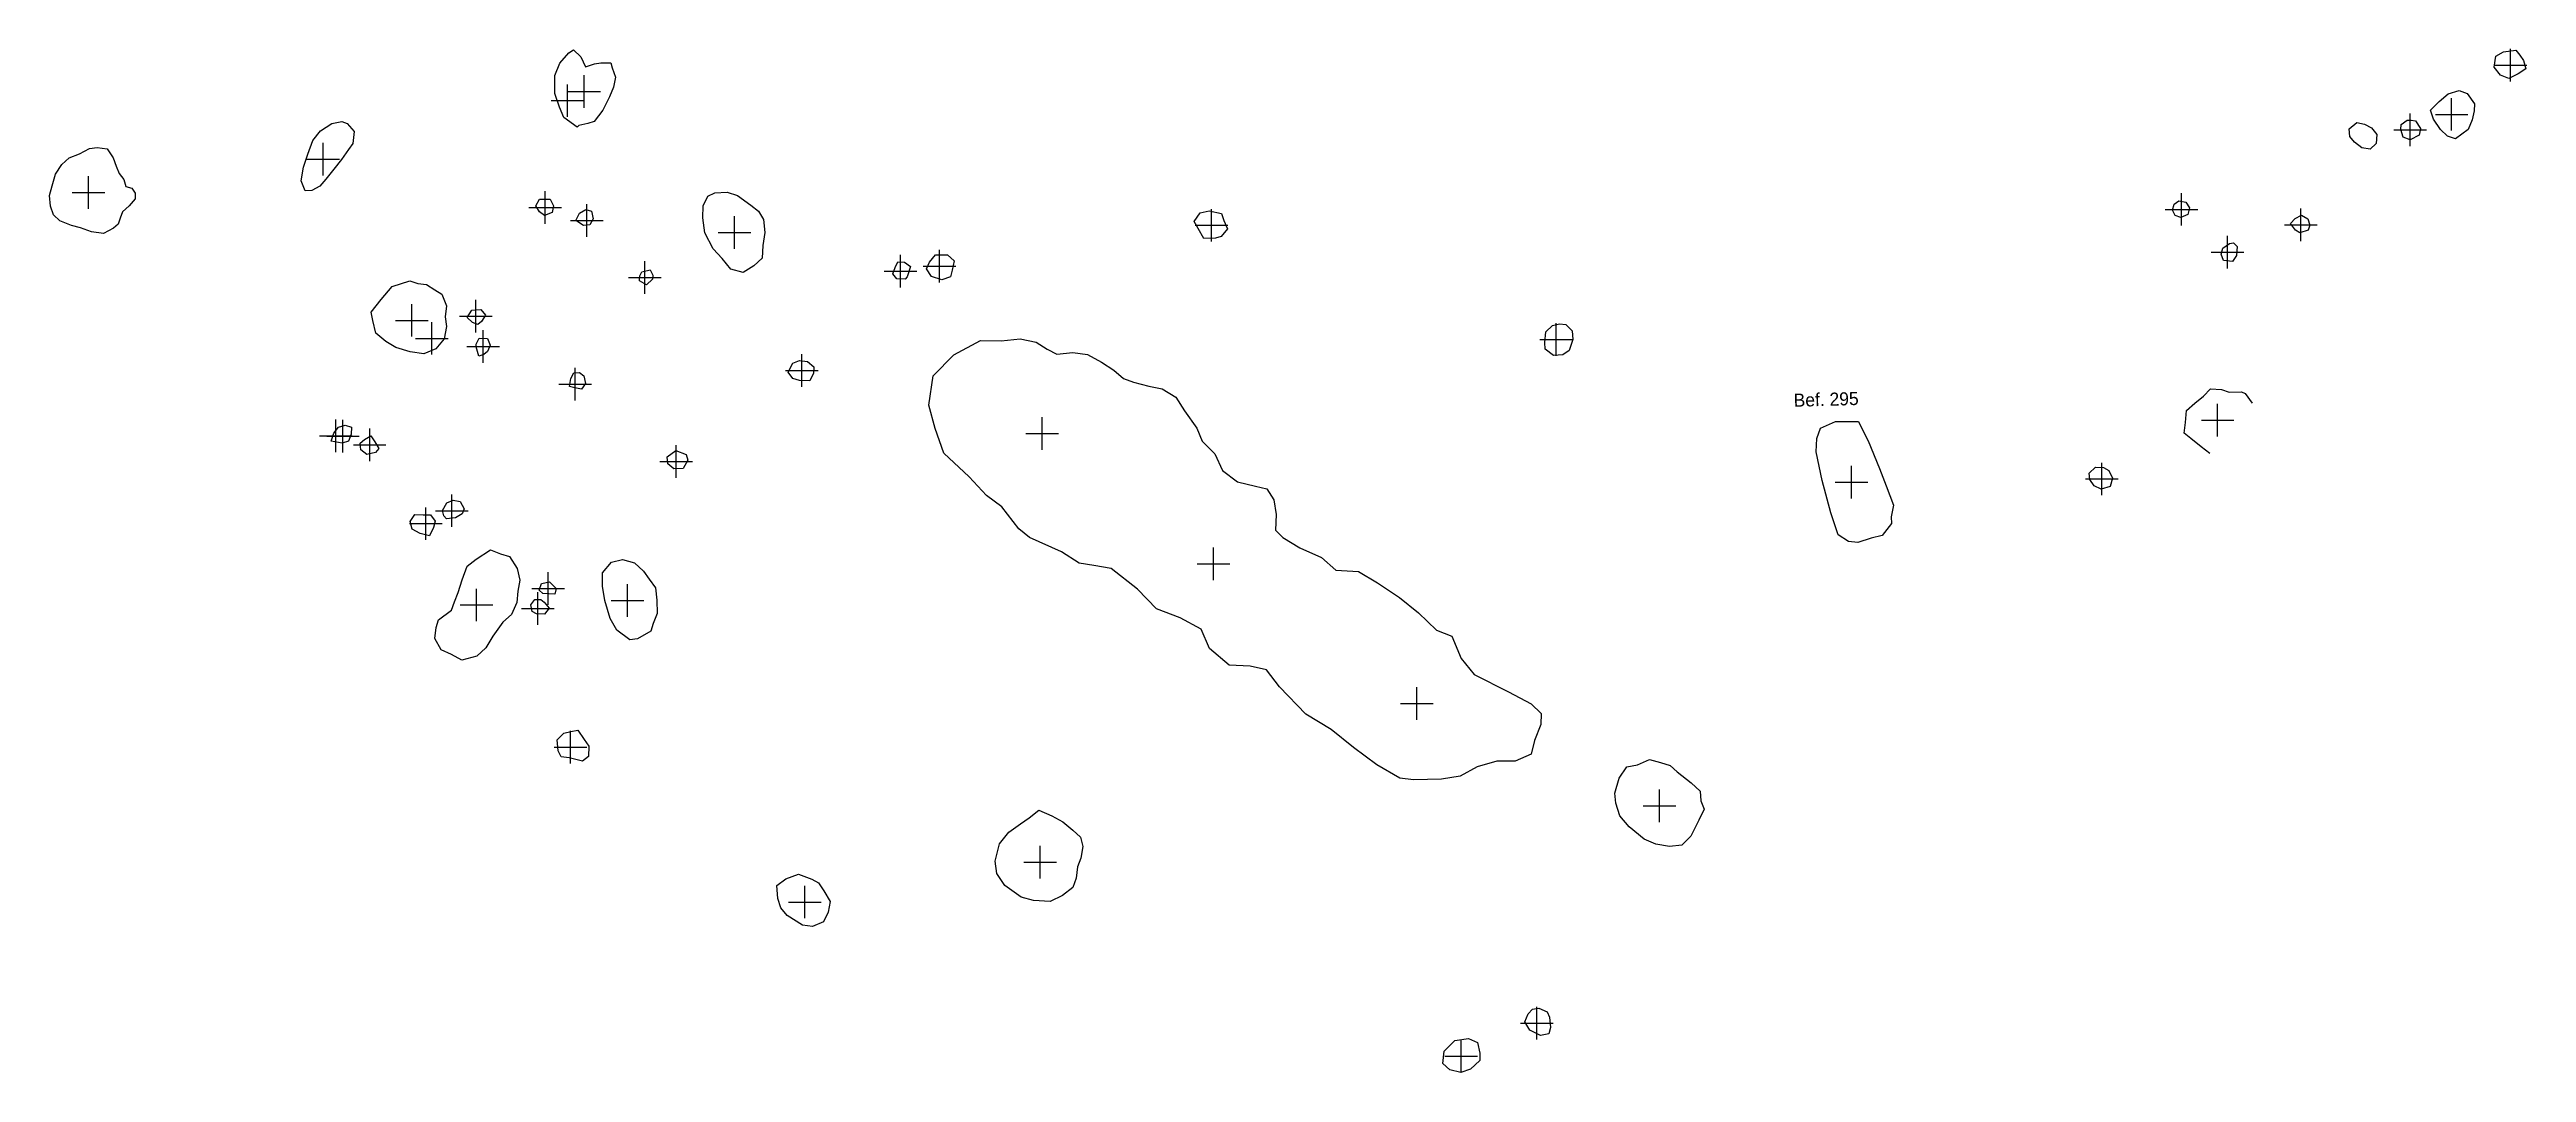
# Model space of a CAD drawing. Header units: metres. Extents: x 4462694 to 4462795, y 5794005 to 5794153.
# Drawn here: x 4462703.86 to 4462741.82, y 5794005.01 to 5794020.7 of the extents above; entities that cross this region are included whole.
import ezdxf

# ---------------------------------------------------------------- set-up
doc = ezdxf.new("R2010")
doc.units = ezdxf.units.M
doc.header["$PDMODE"] = 2
doc.header["$PDSIZE"] = 0.25
doc.layers.add('Befunde Pl.1', color=7, linetype='Continuous')

msp = doc.modelspace()

# ---------------------------------------------------------------- texts
at = {"layer": 'Befunde Pl.1', "insert": (4462730.59, 5794015.42, 54.465), "char_height": 0.2, "attachment_point": 1, "rotation": 1.705}
msp.add_mtext_dynamic_manual_height_columns('Bef. 295', width=3.44531, gutter_width=12.5, heights=[0], dxfattribs=at)

# ---------------------------------------------------------------- linework, layer by layer
at = {"layer": 'Befunde Pl.1'}
for points in [[(4462712.076, 5794020.433, 52.712), (4462712.215, 5794020.478, 52.694), (4462712.313, 5794020.497, 52.698), (4462712.465, 5794020.494, 52.693), (4462712.487, 5794020.421, 52.701), (4462712.539, 5794020.277, 52.701), (4462712.505, 5794020.123, 52.691), (4462712.446, 5794019.974, 52.69), (4462712.345, 5794019.771, 52.694), (4462712.213, 5794019.597, 52.716), (4462712.113, 5794019.568, 52.705), (4462711.973, 5794019.535, 52.73), (4462711.948, 5794019.51, 52.73), (4462711.744, 5794019.659, 52.728), (4462711.677, 5794019.814, 52.727), (4462711.609, 5794020.025, 52.726), (4462711.609, 5794020.302, 52.733), (4462711.683, 5794020.491, 52.748), (4462711.821, 5794020.649, 52.732), (4462711.894, 5794020.693, 52.742), (4462712.008, 5794020.587, 52.733)], [(4462741.663, 5794020.692, 52.675), (4462741.722, 5794020.613, 52.682), (4462741.78, 5794020.53, 52.682), (4462741.813, 5794020.405, 52.674), (4462741.695, 5794020.328, 52.675), (4462741.553, 5794020.258, 52.673), (4462741.428, 5794020.306, 52.656), (4462741.326, 5794020.431, 52.661), (4462741.353, 5794020.596, 52.669), (4462741.473, 5794020.662, 52.673)], [(4462740.792, 5794020.072, 52.627), (4462740.916, 5794020.026, 52.642), (4462741.027, 5794019.865, 52.638), (4462741.021, 5794019.758, 52.631), (4462740.992, 5794019.624, 52.649), (4462740.93, 5794019.473, 52.637), (4462740.738, 5794019.331, 52.64), (4462740.611, 5794019.373, 52.632), (4462740.505, 5794019.473, 52.633), (4462740.398, 5794019.63, 52.629), (4462740.351, 5794019.768, 52.626), (4462740.485, 5794019.901, 52.625), (4462740.622, 5794020.019, 52.629)], [(4462708.423, 5794019.564, 52.722), (4462708.533, 5794019.443, 52.727), (4462708.513, 5794019.258, 52.734), (4462708.445, 5794019.167, 52.762), (4462708.34, 5794019.014, 52.774), (4462708.221, 5794018.864, 52.778), (4462708.1, 5794018.714, 52.776), (4462708.004, 5794018.606, 52.761), (4462707.884, 5794018.539, 52.761), (4462707.784, 5794018.533, 52.768), (4462707.719, 5794018.688, 52.782), (4462707.758, 5794018.895, 52.77), (4462707.821, 5794019.096, 52.785), (4462707.898, 5794019.303, 52.775), (4462708.018, 5794019.454, 52.783), (4462708.191, 5794019.565, 52.782), (4462708.342, 5794019.597, 52.743)], [(4462739.223, 5794019.579, 52.577), (4462739.343, 5794019.554, 52.59), (4462739.449, 5794019.501, 52.591), (4462739.529, 5794019.396, 52.589), (4462739.521, 5794019.258, 52.599), (4462739.43, 5794019.171, 52.596), (4462739.298, 5794019.192, 52.589), (4462739.189, 5794019.28, 52.584), (4462739.119, 5794019.368, 52.592), (4462739.106, 5794019.482, 52.59)], [(4462740.059, 5794019.618, 52.599), (4462740.124, 5794019.605, 52.608), (4462740.2, 5794019.487, 52.614), (4462740.181, 5794019.385, 52.615), (4462740.043, 5794019.317, 52.605), (4462739.936, 5794019.356, 52.594), (4462739.898, 5794019.474, 52.587), (4462739.901, 5794019.551, 52.605), (4462739.994, 5794019.618, 52.595)], [(4462704.746, 5794019.175, 52.856), (4462704.839, 5794019.038, 52.854), (4462704.883, 5794018.911, 52.841), (4462704.932, 5794018.798, 52.823), (4462705.001, 5794018.705, 52.824), (4462705.032, 5794018.599, 52.834), (4462705.124, 5794018.573, 52.825), (4462705.177, 5794018.495, 52.809), (4462705.175, 5794018.41, 52.804), (4462705.082, 5794018.305, 52.81), (4462704.98, 5794018.211, 52.815), (4462704.945, 5794018.115, 52.832), (4462704.914, 5794018.024, 52.835), (4462704.845, 5794017.959, 52.827), (4462704.691, 5794017.878, 52.831), (4462704.506, 5794017.906, 52.847), (4462704.34, 5794017.964, 52.846), (4462704.198, 5794018.002, 52.867), (4462704.024, 5794018.072, 52.851), (4462703.923, 5794018.166, 52.841), (4462703.878, 5794018.297, 52.857), (4462703.864, 5794018.461, 52.863), (4462703.902, 5794018.612, 52.862), (4462703.953, 5794018.788, 52.852), (4462704.052, 5794018.935, 52.844), (4462704.165, 5794019.037, 52.855), (4462704.325, 5794019.098, 52.862), (4462704.478, 5794019.183, 52.857), (4462704.594, 5794019.197, 52.846)], [(4462711.536, 5794018.407, 52.719), (4462711.585, 5794018.305, 52.745), (4462711.566, 5794018.199, 52.737), (4462711.448, 5794018.156, 52.745), (4462711.373, 5794018.209, 52.727), (4462711.319, 5794018.301, 52.728), (4462711.374, 5794018.406, 52.727), (4462711.464, 5794018.403, 52.734)], [(4462714.407, 5794018.46, 52.625), (4462714.609, 5794018.313, 52.61), (4462714.728, 5794018.221, 52.62), (4462714.808, 5794018.091, 52.632), (4462714.825, 5794017.896, 52.629), (4462714.793, 5794017.696, 52.661), (4462714.786, 5794017.5, 52.652), (4462714.657, 5794017.381, 52.673), (4462714.496, 5794017.281, 52.707), (4462714.304, 5794017.331, 52.695), (4462714.174, 5794017.495, 52.691), (4462714.032, 5794017.641, 52.697), (4462713.908, 5794017.889, 52.694), (4462713.875, 5794018.12, 52.703), (4462713.88, 5794018.305, 52.696), (4462713.955, 5794018.452, 52.688), (4462714.058, 5794018.504, 52.683), (4462714.248, 5794018.512, 52.664)], [(4462736.601, 5794018.361, 52.554), (4462736.66, 5794018.274, 52.57), (4462736.634, 5794018.172, 52.578), (4462736.525, 5794018.125, 52.561), (4462736.44, 5794018.154, 52.568), (4462736.398, 5794018.235, 52.568), (4462736.427, 5794018.326, 52.56), (4462736.494, 5794018.38, 52.564)], [(4462712.17, 5794018.219, 52.724), (4462712.196, 5794018.102, 52.73), (4462712.145, 5794018.014, 52.728), (4462712.045, 5794017.999, 52.735), (4462711.932, 5794018.077, 52.736), (4462711.987, 5794018.19, 52.727), (4462712.084, 5794018.249, 52.712)], [(4462721.636, 5794018.224, 52.763), (4462721.823, 5794018.187, 52.787), (4462721.862, 5794018.078, 52.783), (4462721.917, 5794017.95, 52.784), (4462721.817, 5794017.832, 52.771), (4462721.732, 5794017.809, 52.774), (4462721.555, 5794017.801, 52.772), (4462721.466, 5794017.954, 52.76), (4462721.406, 5794018.064, 52.767), (4462721.497, 5794018.196, 52.761)], [(4462738.472, 5794018.102, 52.549), (4462738.504, 5794018.007, 52.558), (4462738.48, 5794017.929, 52.557), (4462738.35, 5794017.891, 52.554), (4462738.283, 5794017.929, 52.549), (4462738.207, 5794018.031, 52.554), (4462738.277, 5794018.11, 52.562), (4462738.376, 5794018.159, 52.545)], [(4462737.332, 5794017.738, 52.546), (4462737.392, 5794017.677, 52.54), (4462737.382, 5794017.543, 52.546), (4462737.319, 5794017.45, 52.567), (4462737.178, 5794017.463, 52.564), (4462737.144, 5794017.56, 52.564), (4462737.172, 5794017.656, 52.565), (4462737.274, 5794017.727, 52.564)], [(4462713.07, 5794017.32, 52.703), (4462713.108, 5794017.24, 52.698), (4462713.103, 5794017.178, 52.7), (4462713.011, 5794017.092, 52.706), (4462712.905, 5794017.152, 52.702), (4462712.911, 5794017.228, 52.706), (4462712.943, 5794017.292, 52.7)], [(4462716.969, 5794017.441, 52.719), (4462717.06, 5794017.371, 52.713), (4462717.009, 5794017.213, 52.72), (4462716.977, 5794017.178, 52.733), (4462716.847, 5794017.186, 52.739), (4462716.787, 5794017.26, 52.732), (4462716.824, 5794017.358, 52.721), (4462716.863, 5794017.445, 52.711)], [(4462717.624, 5794017.552, 52.736), (4462717.726, 5794017.458, 52.744), (4462717.698, 5794017.317, 52.757), (4462717.672, 5794017.215, 52.756), (4462717.537, 5794017.17, 52.77), (4462717.38, 5794017.221, 52.748), (4462717.302, 5794017.336, 52.736), (4462717.35, 5794017.441, 52.758), (4462717.441, 5794017.55, 52.748)], [(4462709.384, 5794017.153, 52.687), (4462709.506, 5794017.11, 52.683), (4462709.639, 5794017.095, 52.698), (4462709.771, 5794017.016, 52.695), (4462709.877, 5794016.949, 52.712), (4462709.947, 5794016.769, 52.717), (4462709.929, 5794016.599, 52.705), (4462709.946, 5794016.451, 52.71), (4462709.911, 5794016.263, 52.707), (4462709.782, 5794016.111, 52.71), (4462709.598, 5794016.033, 52.724), (4462709.389, 5794016.064, 52.744), (4462709.171, 5794016.132, 52.762), (4462709.017, 5794016.221, 52.729), (4462708.866, 5794016.348, 52.752), (4462708.819, 5794016.542, 52.719), (4462708.794, 5794016.672, 52.726), (4462708.947, 5794016.866, 52.714), (4462709.115, 5794017.066, 52.695)], [(4462710.472, 5794016.713, 52.69), (4462710.543, 5794016.627, 52.704), (4462710.484, 5794016.531, 52.707), (4462710.43, 5794016.483, 52.711), (4462710.345, 5794016.514, 52.712), (4462710.263, 5794016.59, 52.712), (4462710.334, 5794016.702, 52.702)], [(4462727.1, 5794016.482, 52.752), (4462727.199, 5794016.384, 52.755), (4462727.21, 5794016.251, 52.761), (4462727.155, 5794016.084, 52.759), (4462727.055, 5794016.018, 52.766), (4462726.911, 5794016.007, 52.763), (4462726.787, 5794016.105, 52.767), (4462726.78, 5794016.205, 52.761), (4462726.795, 5794016.373, 52.754), (4462726.898, 5794016.468, 52.762), (4462727.004, 5794016.494, 52.756)], [(4462710.574, 5794016.271, 52.705), (4462710.617, 5794016.166, 52.712), (4462710.578, 5794016.069, 52.715), (4462710.518, 5794016.022, 52.713), (4462710.443, 5794015.998, 52.71), (4462710.403, 5794016.14, 52.712), (4462710.404, 5794016.184, 52.714), (4462710.448, 5794016.273, 52.721)], [(4462718.13, 5794016.237, 52.756), (4462718.446, 5794016.233, 52.788), (4462718.738, 5794016.262, 52.79), (4462718.982, 5794016.213, 52.789), (4462719.153, 5794016.104, 52.774), (4462719.303, 5794016.028, 52.777), (4462719.548, 5794016.052, 52.768), (4462719.77, 5794016.022, 52.794), (4462719.983, 5794015.906, 52.788), (4462720.177, 5794015.781, 52.785), (4462720.321, 5794015.655, 52.791), (4462720.476, 5794015.6, 52.767), (4462720.71, 5794015.538, 52.789), (4462720.914, 5794015.497, 52.784), (4462721.123, 5794015.369, 52.788), (4462721.259, 5794015.16, 52.791), (4462721.448, 5794014.895, 52.794), (4462721.526, 5794014.694, 52.789), (4462721.72, 5794014.501, 52.779), (4462721.838, 5794014.242, 52.783), (4462722.071, 5794014.072, 52.77), (4462722.347, 5794014.006, 52.762), (4462722.517, 5794013.963, 52.757), (4462722.626, 5794013.795, 52.755), (4462722.664, 5794013.569, 52.742), (4462722.652, 5794013.331, 52.739), (4462722.766, 5794013.217, 52.731), (4462723.025, 5794013.059, 52.725), (4462723.356, 5794012.911, 52.729), (4462723.575, 5794012.718, 52.73), (4462723.924, 5794012.693, 52.736), (4462724.215, 5794012.52, 52.747), (4462724.552, 5794012.297, 52.741), (4462724.842, 5794012.059, 52.741), (4462725.12, 5794011.797, 52.751), (4462725.352, 5794011.704, 52.742), (4462725.498, 5794011.361, 52.74), (4462725.699, 5794011.115, 52.738), (4462726.224, 5794010.85, 52.744), (4462726.57, 5794010.668, 52.737), (4462726.726, 5794010.52, 52.722), (4462726.718, 5794010.347, 52.738), (4462726.62, 5794010.106, 52.724), (4462726.57, 5794009.893, 52.721), (4462726.325, 5794009.785, 52.7), (4462726.043, 5794009.787, 52.715), (4462725.745, 5794009.7, 52.72), (4462725.48, 5794009.555, 52.734), (4462725.195, 5794009.509, 52.75), (4462724.767, 5794009.498, 52.741), (4462724.56, 5794009.524, 52.724), (4462724.207, 5794009.732, 52.748), (4462723.847, 5794009.995, 52.748), (4462723.507, 5794010.272, 52.736), (4462723.118, 5794010.506, 52.728), (4462722.715, 5794010.925, 52.726), (4462722.516, 5794011.187, 52.741), (4462722.263, 5794011.244, 52.743), (4462721.94, 5794011.257, 52.75), (4462721.642, 5794011.517, 52.766), (4462721.511, 5794011.809, 52.783), (4462721.189, 5794011.987, 52.775), (4462720.829, 5794012.124, 52.769), (4462720.537, 5794012.426, 52.777), (4462720.133, 5794012.743, 52.784), (4462719.869, 5794012.786, 52.773), (4462719.644, 5794012.821, 52.773), (4462719.373, 5794012.995, 52.784), (4462718.884, 5794013.215, 52.795), (4462718.718, 5794013.35, 52.781), (4462718.459, 5794013.686, 52.802), (4462718.221, 5794013.859, 52.798), (4462717.955, 5794014.145, 52.785), (4462717.571, 5794014.508, 52.797), (4462717.436, 5794014.886, 52.773), (4462717.337, 5794015.246, 52.764), (4462717.408, 5794015.697, 52.781), (4462717.723, 5794016.016, 52.766)], [(4462711.986, 5794015.745, 52.683), (4462712.05, 5794015.696, 52.671), (4462712.079, 5794015.576, 52.675), (4462712.018, 5794015.489, 52.678), (4462711.916, 5794015.511, 52.684), (4462711.835, 5794015.534, 52.67), (4462711.853, 5794015.653, 52.684), (4462711.9, 5794015.74, 52.676)], [(4462715.577, 5794015.836, 52.726), (4462715.573, 5794015.736, 52.738), (4462715.517, 5794015.618, 52.751), (4462715.359, 5794015.626, 52.748), (4462715.254, 5794015.657, 52.741), (4462715.182, 5794015.752, 52.739), (4462715.256, 5794015.89, 52.731), (4462715.359, 5794015.931, 52.732), (4462715.478, 5794015.914, 52.725)], [(4462731.585, 5794014.994, 52.669), (4462731.654, 5794014.858, 52.663), (4462731.734, 5794014.698, 52.659), (4462731.908, 5794014.273, 52.674), (4462732.012, 5794014.01, 52.658), (4462732.125, 5794013.713, 52.672), (4462732.086, 5794013.534, 52.686), (4462732.091, 5794013.431, 52.701), (4462731.95, 5794013.246, 52.698), (4462731.783, 5794013.204, 52.684), (4462731.577, 5794013.14, 52.694), (4462731.433, 5794013.156, 52.685), (4462731.276, 5794013.256, 52.687), (4462731.162, 5794013.594, 52.67), (4462731.032, 5794014.09, 52.673), (4462730.938, 5794014.532, 52.68), (4462730.95, 5794014.736, 52.687), (4462731.006, 5794014.895, 52.674), (4462731.235, 5794014.996, 52.671)], [(4462708.397, 5794014.939, 52.751), (4462708.492, 5794014.909, 52.751), (4462708.486, 5794014.803, 52.753), (4462708.444, 5794014.694, 52.777), (4462708.348, 5794014.663, 52.784), (4462708.178, 5794014.695, 52.777), (4462708.219, 5794014.815, 52.774), (4462708.292, 5794014.908, 52.76)], [(4462708.789, 5794014.775, 52.766), (4462708.849, 5794014.683, 52.772), (4462708.908, 5794014.58, 52.777), (4462708.858, 5794014.518, 52.779), (4462708.727, 5794014.492, 52.764), (4462708.633, 5794014.562, 52.779), (4462708.626, 5794014.665, 52.764), (4462708.691, 5794014.718, 52.763)], [(4462713.622, 5794014.491, 52.739), (4462713.645, 5794014.401, 52.756), (4462713.576, 5794014.276, 52.769), (4462713.432, 5794014.271, 52.755), (4462713.341, 5794014.344, 52.747), (4462713.328, 5794014.455, 52.743), (4462713.462, 5794014.553, 52.729)], [(4462735.341, 5794014.29, 52.628), (4462735.422, 5794014.244, 52.631), (4462735.48, 5794014.126, 52.627), (4462735.444, 5794013.997, 52.609), (4462735.305, 5794013.958, 52.611), (4462735.2, 5794014.008, 52.621), (4462735.131, 5794014.104, 52.627), (4462735.122, 5794014.203, 52.618), (4462735.22, 5794014.297, 52.62)], [(4462709.59, 5794013.563, 52.749), (4462709.701, 5794013.566, 52.752), (4462709.772, 5794013.469, 52.757), (4462709.75, 5794013.368, 52.76), (4462709.687, 5794013.241, 52.758), (4462709.542, 5794013.276, 52.754), (4462709.421, 5794013.343, 52.765), (4462709.391, 5794013.46, 52.765), (4462709.46, 5794013.57, 52.752)], [(4462710.157, 5794013.768, 52.742), (4462710.217, 5794013.656, 52.739), (4462710.188, 5794013.58, 52.739), (4462710.085, 5794013.519, 52.741), (4462709.948, 5794013.504, 52.747), (4462709.906, 5794013.551, 52.748), (4462709.885, 5794013.631, 52.763), (4462709.952, 5794013.749, 52.752), (4462710.051, 5794013.789, 52.734)], [(4462710.914, 5794012.923, 52.733), (4462711.033, 5794012.739, 52.715), (4462711.072, 5794012.562, 52.737), (4462711.043, 5794012.396, 52.734), (4462711.027, 5794012.22, 52.742), (4462710.945, 5794012.036, 52.751), (4462710.811, 5794011.92, 52.748), (4462710.659, 5794011.704, 52.745), (4462710.551, 5794011.527, 52.749), (4462710.41, 5794011.395, 52.741), (4462710.184, 5794011.337, 52.758), (4462710.026, 5794011.42, 52.769), (4462709.868, 5794011.492, 52.762), (4462709.768, 5794011.67, 52.788), (4462709.789, 5794011.839, 52.794), (4462709.824, 5794011.953, 52.77), (4462710.024, 5794012.103, 52.756), (4462710.072, 5794012.23, 52.763), (4462710.125, 5794012.373, 52.747), (4462710.188, 5794012.569, 52.735), (4462710.264, 5794012.777, 52.724), (4462710.403, 5794012.884, 52.725), (4462710.623, 5794013.029, 52.732), (4462710.775, 5794012.965, 52.745)], [(4462712.831, 5794012.827, 52.762), (4462712.964, 5794012.7, 52.768), (4462713.054, 5794012.576, 52.763), (4462713.152, 5794012.446, 52.781), (4462713.171, 5794012.256, 52.797), (4462713.178, 5794012.053, 52.805), (4462713.114, 5794011.899, 52.79), (4462713.08, 5794011.781, 52.775), (4462712.877, 5794011.661, 52.786), (4462712.755, 5794011.646, 52.803), (4462712.558, 5794011.797, 52.795), (4462712.456, 5794011.977, 52.787), (4462712.372, 5794012.253, 52.775), (4462712.336, 5794012.472, 52.784), (4462712.34, 5794012.677, 52.772), (4462712.477, 5794012.836, 52.767), (4462712.646, 5794012.879, 52.768)], [(4462711.528, 5794012.536, 52.75), (4462711.629, 5794012.437, 52.758), (4462711.608, 5794012.348, 52.771), (4462711.426, 5794012.36, 52.771), (4462711.366, 5794012.409, 52.771), (4462711.404, 5794012.511, 52.762)], [(4462711.299, 5794012.266, 52.762), (4462711.392, 5794012.266, 52.762), (4462711.445, 5794012.224, 52.76), (4462711.523, 5794012.132, 52.755), (4462711.449, 5794012.04, 52.766), (4462711.326, 5794012.044, 52.759), (4462711.26, 5794012.083, 52.759), (4462711.24, 5794012.182, 52.759)], [(4462711.96, 5794010.26, 52.77), (4462712.058, 5794010.121, 52.767), (4462712.128, 5794010.018, 52.789), (4462712.125, 5794009.856, 52.816), (4462712.033, 5794009.789, 52.814), (4462711.829, 5794009.836, 52.806), (4462711.704, 5794009.851, 52.792), (4462711.657, 5794009.947, 52.781), (4462711.644, 5794010.116, 52.783), (4462711.747, 5794010.215, 52.774), (4462711.852, 5794010.244, 52.779)], [(4462728.383, 5794009.812, 52.742), (4462728.551, 5794009.767, 52.742), (4462728.702, 5794009.722, 52.739), (4462728.808, 5794009.622, 52.727), (4462729.023, 5794009.455, 52.735), (4462729.161, 5794009.329, 52.744), (4462729.172, 5794009.177, 52.749), (4462729.223, 5794009.053, 52.757), (4462729.138, 5794008.884, 52.761), (4462729.018, 5794008.635, 52.742), (4462728.881, 5794008.501, 52.71), (4462728.688, 5794008.476, 52.711), (4462728.483, 5794008.513, 52.721), (4462728.303, 5794008.592, 52.713), (4462728.073, 5794008.778, 52.712), (4462727.929, 5794008.947, 52.7), (4462727.868, 5794009.141, 52.713), (4462727.85, 5794009.295, 52.72), (4462727.92, 5794009.524, 52.742), (4462728.036, 5794009.7, 52.748), (4462728.201, 5794009.733, 52.75)], [(4462719.027, 5794009.037, 52.803), (4462719.226, 5794008.949, 52.817), (4462719.393, 5794008.857, 52.816), (4462719.544, 5794008.731, 52.813), (4462719.665, 5794008.619, 52.802), (4462719.698, 5794008.48, 52.78), (4462719.67, 5794008.301, 52.786), (4462719.619, 5794008.168, 52.771), (4462719.595, 5794007.991, 52.772), (4462719.545, 5794007.851, 52.764), (4462719.388, 5794007.729, 52.759), (4462719.201, 5794007.637, 52.751), (4462718.941, 5794007.65, 52.766), (4462718.752, 5794007.703, 52.767), (4462718.505, 5794007.879, 52.776), (4462718.384, 5794008.063, 52.788), (4462718.355, 5794008.251, 52.788), (4462718.424, 5794008.521, 52.767), (4462718.566, 5794008.7, 52.795), (4462718.745, 5794008.827, 52.817), (4462718.876, 5794008.916, 52.806)], [(4462715.341, 5794008.052, 52.807), (4462715.548, 5794007.977, 52.794), (4462715.646, 5794007.921, 52.791), (4462715.731, 5794007.8, 52.805), (4462715.825, 5794007.635, 52.792), (4462715.798, 5794007.471, 52.777), (4462715.725, 5794007.325, 52.761), (4462715.558, 5794007.251, 52.768), (4462715.401, 5794007.272, 52.768), (4462715.168, 5794007.419, 52.769), (4462715.072, 5794007.54, 52.766), (4462715.026, 5794007.679, 52.757), (4462715.011, 5794007.88, 52.774), (4462715.148, 5794007.984, 52.783)], [(4462726.688, 5794006.001, 52.685), (4462726.816, 5794005.944, 52.703), (4462726.853, 5794005.861, 52.696), (4462726.869, 5794005.705, 52.703), (4462726.839, 5794005.606, 52.687), (4462726.711, 5794005.579, 52.69), (4462726.548, 5794005.661, 52.68), (4462726.472, 5794005.787, 52.693), (4462726.525, 5794005.911, 52.68), (4462726.593, 5794005.982, 52.698)], [(4462725.608, 5794005.534, 52.708), (4462725.749, 5794005.471, 52.715), (4462725.785, 5794005.31, 52.721), (4462725.784, 5794005.196, 52.711), (4462725.643, 5794005.062, 52.696), (4462725.494, 5794005.013, 52.693), (4462725.322, 5794005.053, 52.672), (4462725.217, 5794005.153, 52.683), (4462725.238, 5794005.341, 52.703), (4462725.399, 5794005.504, 52.693)]]:
    msp.add_polyline3d(points, close=True, dxfattribs=at)
for points in [[(4462736.97, 5794014.507, 52.645), (4462736.838, 5794014.605, 52.619), (4462736.68, 5794014.735, 52.617), (4462736.577, 5794014.817, 52.616), (4462736.596, 5794014.978, 52.62), (4462736.613, 5794015.165, 52.611), (4462736.74, 5794015.279, 52.633), (4462736.874, 5794015.386, 52.629), (4462736.982, 5794015.499, 52.634), (4462737.15, 5794015.487, 52.633), (4462737.265, 5794015.447, 52.645), (4462737.458, 5794015.453, 52.637), (4462737.51, 5794015.427, 52.643), (4462737.619, 5794015.276, 52.663)], [(4462736.97, 5794014.507, 52.645), (4462736.97, 5794014.507, 52.645)]]:
    msp.add_polyline3d(points, dxfattribs=at)
for p in [(4462741.581, 5794020.458, 52.677), (4462712.058, 5794020.058, 52.726), (4462711.803, 5794019.916, 52.747), (4462740.677, 5794019.706, 52.636), (4462740.04, 5794019.469, 52.603), (4462708.057, 5794019.017, 52.788), (4462704.46, 5794018.507, 52.861), (4462711.461, 5794018.278, 52.746), (4462736.535, 5794018.249, 52.58), (4462712.099, 5794018.078, 52.738), (4462714.36, 5794017.894, 52.69), (4462721.672, 5794018.004, 52.768), (4462738.364, 5794018.01, 52.541), (4462717.504, 5794017.379, 52.793), (4462737.244, 5794017.594, 52.575), (4462712.989, 5794017.205, 52.717), (4462716.904, 5794017.3, 52.734), (4462709.418, 5794016.547, 52.74), (4462709.722, 5794016.271, 52.736), (4462710.395, 5794016.612, 52.706), (4462726.952, 5794016.253, 52.767), (4462710.508, 5794016.147, 52.72), (4462711.919, 5794015.568, 52.681), (4462715.395, 5794015.777, 52.74), (4462708.25, 5794014.774, 52.766), (4462708.361, 5794014.772, 52.773), (4462719.078, 5794014.81, 52.779), (4462737.091, 5794015.018, 52.638), (4462708.77, 5794014.637, 52.782), (4462713.469, 5794014.384, 52.76), (4462731.48, 5794014.065, 52.693), (4462735.314, 5794014.114, 52.625), (4462710.027, 5794013.628, 52.742), (4462709.631, 5794013.429, 52.758), (4462721.702, 5794012.812, 52.772), (4462710.405, 5794012.182, 52.794), (4462711.348, 5794012.13, 52.758), (4462711.507, 5794012.436, 52.766), (4462712.721, 5794012.25, 52.803), (4462724.816, 5794010.672, 52.764), (4462711.847, 5794010.002, 52.808), (4462728.539, 5794009.102, 52.74), (4462719.047, 5794008.236, 52.79), (4462715.437, 5794007.627, 52.788), (4462726.659, 5794005.771, 52.692), (4462725.498, 5794005.263, 52.709)]:
    msp.add_point(p, dxfattribs=at)

msp.set_redraw_order([(e.dxf.handle, doc.entitydb.next_handle()) for e in msp.query("TEXT MTEXT ATTDEF DIMENSION ARC_DIMENSION")])  # texts and dimensions are drawn at this point

doc.saveas('drawing.dxf')
